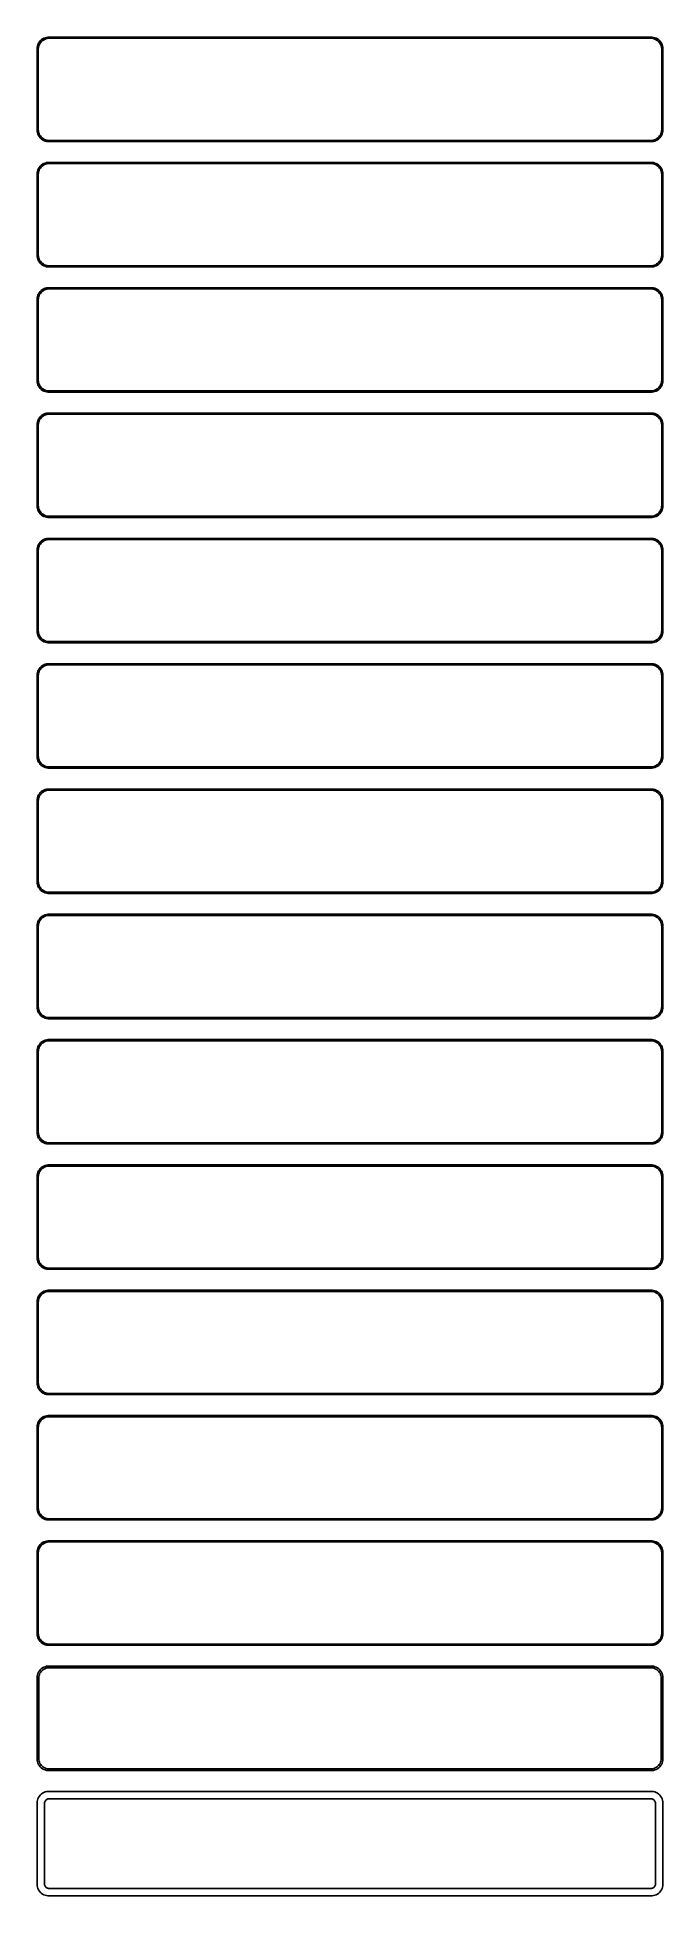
# Model space of a CAD drawing. Header units: metres. Extents: x -135 to 135, y 788 to 1588.
import ezdxf

# ---------------------------------------------------------------- set-up
doc = ezdxf.new("R2010")
doc.units = ezdxf.units.M

msp = doc.modelspace()

# ---------------------------------------------------------------- linework, layer by layer
for p, q in [((-134.045, 1586.44), (-134.382, 1585.91)), ((-133.645, 1586.92), (-134.045, 1586.44)), ((-133.912, 1585.54), (-133.593, 1586.04)), ((-133.187, 1587.35), (-133.645, 1586.92)), ((-133.593, 1586.04), (-133.213, 1586.5)), ((-133.213, 1586.5), (-132.778, 1586.91)), ((-132.679, 1587.72), (-133.187, 1587.35)), ((-132.778, 1586.91), (-132.295, 1587.26)), ((-132.129, 1588.02), (-132.679, 1587.72)), ((-132.295, 1587.26), (-131.772, 1587.55)), ((-131.545, 1588.26), (-132.129, 1588.02)), ((-131.772, 1587.55), (-131.218, 1587.77)), ((-130.937, 1588.41), (-131.545, 1588.26)), ((-131.218, 1587.77), (-130.64, 1587.92)), ((-130.314, 1588.49), (-130.937, 1588.41)), ((-130.64, 1587.92), (-130.048, 1587.99)), ((130.314, 1588.49), (-130.314, 1588.49)), ((-130.048, 1587.99), (130.048, 1587.99)), ((130.048, 1587.99), (130.64, 1587.92)), ((130.937, 1588.41), (130.314, 1588.49)), ((130.64, 1587.92), (131.218, 1587.77)), ((131.545, 1588.26), (130.937, 1588.41)), ((131.218, 1587.77), (131.772, 1587.55)), ((132.129, 1588.02), (131.545, 1588.26)), ((131.772, 1587.55), (132.295, 1587.26)), ((132.679, 1587.72), (132.129, 1588.02)), ((132.295, 1587.26), (132.778, 1586.91)), ((133.187, 1587.35), (132.679, 1587.72)), ((132.778, 1586.91), (133.213, 1586.5)), ((133.645, 1586.92), (133.187, 1587.35)), ((133.213, 1586.5), (133.593, 1586.04)), ((133.593, 1586.04), (133.912, 1585.54)), ((134.045, 1586.44), (133.645, 1586.92)), ((134.382, 1585.91), (134.045, 1586.44)), ((-134.961, 1584.13), (-135, 1583.5)), ((-135, 1583.5), (-135, 1548.5)), ((-134.843, 1584.74), (-134.961, 1584.13)), ((-134.649, 1585.34), (-134.843, 1584.74)), ((-134.382, 1585.91), (-134.649, 1585.34)), ((-134.5, 1583.25), (-134.463, 1583.85)), ((-134.5, 1548.75), (-134.5, 1583.25)), ((-134.463, 1583.85), (-134.351, 1584.43)), ((-134.351, 1584.43), (-134.166, 1585)), ((-134.166, 1585), (-133.912, 1585.54)), ((133.912, 1585.54), (134.166, 1585)), ((134.166, 1585), (134.351, 1584.43)), ((134.351, 1584.43), (134.463, 1583.85)), ((134.649, 1585.34), (134.382, 1585.91)), ((134.463, 1583.85), (134.5, 1583.25)), ((134.5, 1583.25), (134.5, 1548.75)), ((134.843, 1584.74), (134.649, 1585.34)), ((134.961, 1584.13), (134.843, 1584.74)), ((135, 1583.5), (134.961, 1584.13)), ((135, 1548.5), (135, 1583.5)), ((-135, 1548.5), (-134.961, 1547.87)), ((-134.961, 1547.87), (-134.843, 1547.26)), ((-134.843, 1547.26), (-134.649, 1546.66)), ((-134.649, 1546.66), (-134.382, 1546.09)), ((-134.463, 1548.15), (-134.5, 1548.75)), ((-134.351, 1547.57), (-134.463, 1548.15)), ((-134.382, 1546.09), (-134.045, 1545.56)), ((-134.166, 1547), (-134.351, 1547.57)), ((-133.912, 1546.46), (-134.166, 1547)), ((-133.593, 1545.96), (-133.912, 1546.46)), ((-133.213, 1545.5), (-133.593, 1545.96)), ((133.593, 1545.96), (133.213, 1545.5)), ((133.912, 1546.46), (133.593, 1545.96)), ((134.166, 1547), (133.912, 1546.46)), ((134.045, 1545.56), (134.382, 1546.09)), ((134.351, 1547.57), (134.166, 1547)), ((134.463, 1548.15), (134.351, 1547.57)), ((134.382, 1546.09), (134.649, 1546.66)), ((134.5, 1548.75), (134.463, 1548.15)), ((134.649, 1546.66), (134.843, 1547.26)), ((134.843, 1547.26), (134.961, 1547.87)), ((134.961, 1547.87), (135, 1548.5)), ((-134.045, 1545.56), (-133.645, 1545.08)), ((-133.645, 1545.08), (-133.187, 1544.65)), ((-132.778, 1545.09), (-133.213, 1545.5)), ((-133.187, 1544.65), (-132.679, 1544.28)), ((-132.295, 1544.74), (-132.778, 1545.09)), ((-132.679, 1544.28), (-132.129, 1543.98)), ((-131.772, 1544.45), (-132.295, 1544.74)), ((-132.129, 1543.98), (-131.545, 1543.74)), ((-131.218, 1544.23), (-131.772, 1544.45)), ((-131.545, 1543.74), (-130.937, 1543.59)), ((-130.64, 1544.08), (-131.218, 1544.23)), ((-130.937, 1543.59), (-130.314, 1543.51)), ((-130.048, 1544.01), (-130.64, 1544.08)), ((-130.314, 1543.51), (130.314, 1543.51)), ((130.048, 1544.01), (-130.048, 1544.01)), ((130.64, 1544.08), (130.048, 1544.01)), ((130.314, 1543.51), (130.937, 1543.59)), ((131.218, 1544.23), (130.64, 1544.08)), ((130.937, 1543.59), (131.545, 1543.74)), ((131.772, 1544.45), (131.218, 1544.23)), ((131.545, 1543.74), (132.129, 1543.98)), ((132.295, 1544.74), (131.772, 1544.45)), ((132.129, 1543.98), (132.679, 1544.28)), ((132.778, 1545.09), (132.295, 1544.74)), ((132.679, 1544.28), (133.187, 1544.65)), ((133.213, 1545.5), (132.778, 1545.09)), ((133.187, 1544.65), (133.645, 1545.08)), ((133.645, 1545.08), (134.045, 1545.56)), ((-134.961, 1530.13), (-135, 1529.5)), ((-134.843, 1530.74), (-134.961, 1530.13)), ((-134.649, 1531.34), (-134.843, 1530.74)), ((-134.382, 1531.91), (-134.649, 1531.34)), ((-134.463, 1529.85), (-134.351, 1530.43)), ((-134.045, 1532.44), (-134.382, 1531.91)), ((-134.351, 1530.43), (-134.166, 1531)), ((-134.166, 1531), (-133.912, 1531.54)), ((-133.645, 1532.92), (-134.045, 1532.44)), ((-133.912, 1531.54), (-133.593, 1532.04)), ((-133.187, 1533.35), (-133.645, 1532.92)), ((-133.593, 1532.04), (-133.213, 1532.5)), ((-133.213, 1532.5), (-132.778, 1532.91)), ((-132.679, 1533.72), (-133.187, 1533.35)), ((-132.778, 1532.91), (-132.295, 1533.26)), ((-132.129, 1534.02), (-132.679, 1533.72)), ((-132.295, 1533.26), (-131.772, 1533.55)), ((-131.545, 1534.26), (-132.129, 1534.02)), ((-131.772, 1533.55), (-131.218, 1533.77)), ((-130.937, 1534.41), (-131.545, 1534.26)), ((-131.218, 1533.77), (-130.64, 1533.92)), ((-130.314, 1534.49), (-130.937, 1534.41)), ((-130.64, 1533.92), (-130.048, 1533.99)), ((130.314, 1534.49), (-130.314, 1534.49)), ((-130.048, 1533.99), (130.048, 1533.99)), ((130.048, 1533.99), (130.64, 1533.92)), ((130.937, 1534.41), (130.314, 1534.49)), ((130.64, 1533.92), (131.218, 1533.77)), ((131.545, 1534.26), (130.937, 1534.41)), ((131.218, 1533.77), (131.772, 1533.55)), ((132.129, 1534.02), (131.545, 1534.26)), ((131.772, 1533.55), (132.295, 1533.26)), ((132.679, 1533.72), (132.129, 1534.02)), ((132.295, 1533.26), (132.778, 1532.91)), ((133.187, 1533.35), (132.679, 1533.72)), ((132.778, 1532.91), (133.213, 1532.5)), ((133.645, 1532.92), (133.187, 1533.35)), ((133.213, 1532.5), (133.593, 1532.04)), ((133.593, 1532.04), (133.912, 1531.54)), ((134.045, 1532.44), (133.645, 1532.92)), ((133.912, 1531.54), (134.166, 1531)), ((134.382, 1531.91), (134.045, 1532.44)), ((134.166, 1531), (134.351, 1530.43)), ((134.351, 1530.43), (134.463, 1529.85)), ((134.649, 1531.34), (134.382, 1531.91)), ((134.843, 1530.74), (134.649, 1531.34)), ((134.961, 1530.13), (134.843, 1530.74)), ((135, 1529.5), (134.961, 1530.13)), ((-135, 1529.5), (-135, 1494.5)), ((-134.5, 1529.25), (-134.463, 1529.85)), ((-134.5, 1494.75), (-134.5, 1529.25)), ((134.463, 1529.85), (134.5, 1529.25)), ((134.5, 1529.25), (134.5, 1494.75)), ((135, 1494.5), (135, 1529.5)), ((-135, 1494.5), (-134.961, 1493.87)), ((-134.961, 1493.87), (-134.843, 1493.26)), ((-134.843, 1493.26), (-134.649, 1492.66)), ((-134.649, 1492.66), (-134.382, 1492.09)), ((-134.463, 1494.15), (-134.5, 1494.75)), ((-134.351, 1493.57), (-134.463, 1494.15)), ((-134.382, 1492.09), (-134.045, 1491.56)), ((-134.166, 1493), (-134.351, 1493.57)), ((-133.912, 1492.46), (-134.166, 1493)), ((-134.045, 1491.56), (-133.645, 1491.08)), ((-133.593, 1491.96), (-133.912, 1492.46)), ((-133.645, 1491.08), (-133.187, 1490.65)), ((-133.213, 1491.5), (-133.593, 1491.96)), ((-132.778, 1491.09), (-133.213, 1491.5)), ((-133.187, 1490.65), (-132.679, 1490.28)), ((-132.295, 1490.74), (-132.778, 1491.09)), ((-132.679, 1490.28), (-132.129, 1489.98)), ((-131.772, 1490.45), (-132.295, 1490.74)), ((-132.129, 1489.98), (-131.545, 1489.74)), ((-131.218, 1490.23), (-131.772, 1490.45)), ((-130.64, 1490.08), (-131.218, 1490.23)), ((-130.048, 1490.01), (-130.64, 1490.08)), ((130.048, 1490.01), (-130.048, 1490.01)), ((130.64, 1490.08), (130.048, 1490.01)), ((131.218, 1490.23), (130.64, 1490.08)), ((131.772, 1490.45), (131.218, 1490.23)), ((131.545, 1489.74), (132.129, 1489.98)), ((132.295, 1490.74), (131.772, 1490.45)), ((132.129, 1489.98), (132.679, 1490.28)), ((132.778, 1491.09), (132.295, 1490.74)), ((132.679, 1490.28), (133.187, 1490.65)), ((133.213, 1491.5), (132.778, 1491.09)), ((133.187, 1490.65), (133.645, 1491.08)), ((133.593, 1491.96), (133.213, 1491.5)), ((133.912, 1492.46), (133.593, 1491.96)), ((133.645, 1491.08), (134.045, 1491.56)), ((134.166, 1493), (133.912, 1492.46)), ((134.045, 1491.56), (134.382, 1492.09)), ((134.351, 1493.57), (134.166, 1493)), ((134.463, 1494.15), (134.351, 1493.57)), ((134.382, 1492.09), (134.649, 1492.66)), ((134.5, 1494.75), (134.463, 1494.15)), ((134.649, 1492.66), (134.843, 1493.26)), ((134.843, 1493.26), (134.961, 1493.87)), ((134.961, 1493.87), (135, 1494.5)), ((-131.545, 1489.74), (-130.937, 1489.59)), ((-130.937, 1489.59), (-130.314, 1489.51)), ((-130.314, 1489.51), (130.314, 1489.51)), ((130.314, 1489.51), (130.937, 1489.59)), ((130.937, 1489.59), (131.545, 1489.74)), ((-134.961, 1476.13), (-135, 1475.5)), ((-135, 1475.5), (-135, 1440.5)), ((-134.843, 1476.74), (-134.961, 1476.13)), ((-134.649, 1477.34), (-134.843, 1476.74)), ((-134.382, 1477.91), (-134.649, 1477.34)), ((-134.5, 1475.25), (-134.463, 1475.85)), ((-134.5, 1440.75), (-134.5, 1475.25)), ((-134.463, 1475.85), (-134.351, 1476.43)), ((-134.045, 1478.44), (-134.382, 1477.91)), ((-134.351, 1476.43), (-134.166, 1477)), ((-134.166, 1477), (-133.912, 1477.54)), ((-133.645, 1478.92), (-134.045, 1478.44)), ((-133.912, 1477.54), (-133.593, 1478.04)), ((-133.187, 1479.35), (-133.645, 1478.92)), ((-133.593, 1478.04), (-133.213, 1478.5)), ((-133.213, 1478.5), (-132.778, 1478.91)), ((-132.679, 1479.72), (-133.187, 1479.35)), ((-132.778, 1478.91), (-132.295, 1479.26)), ((-132.129, 1480.02), (-132.679, 1479.72)), ((-132.295, 1479.26), (-131.772, 1479.55)), ((-131.545, 1480.26), (-132.129, 1480.02)), ((-131.772, 1479.55), (-131.218, 1479.77)), ((-130.937, 1480.41), (-131.545, 1480.26)), ((-131.218, 1479.77), (-130.64, 1479.92)), ((-130.314, 1480.49), (-130.937, 1480.41)), ((-130.64, 1479.92), (-130.048, 1479.99)), ((130.314, 1480.49), (-130.314, 1480.49)), ((-130.048, 1479.99), (130.048, 1479.99)), ((130.048, 1479.99), (130.64, 1479.92)), ((130.937, 1480.41), (130.314, 1480.49)), ((130.64, 1479.92), (131.218, 1479.77)), ((131.545, 1480.26), (130.937, 1480.41)), ((131.218, 1479.77), (131.772, 1479.55)), ((132.129, 1480.02), (131.545, 1480.26)), ((131.772, 1479.55), (132.295, 1479.26)), ((132.679, 1479.72), (132.129, 1480.02)), ((132.295, 1479.26), (132.778, 1478.91)), ((133.187, 1479.35), (132.679, 1479.72)), ((132.778, 1478.91), (133.213, 1478.5)), ((133.645, 1478.92), (133.187, 1479.35)), ((133.213, 1478.5), (133.593, 1478.04)), ((133.593, 1478.04), (133.912, 1477.54)), ((134.045, 1478.44), (133.645, 1478.92)), ((133.912, 1477.54), (134.166, 1477)), ((134.382, 1477.91), (134.045, 1478.44)), ((134.166, 1477), (134.351, 1476.43)), ((134.351, 1476.43), (134.463, 1475.85)), ((134.649, 1477.34), (134.382, 1477.91)), ((134.463, 1475.85), (134.5, 1475.25)), ((134.5, 1475.25), (134.5, 1440.75)), ((134.843, 1476.74), (134.649, 1477.34)), ((134.961, 1476.13), (134.843, 1476.74)), ((135, 1475.5), (134.961, 1476.13)), ((135, 1440.5), (135, 1475.5)), ((-135, 1440.5), (-134.961, 1439.87)), ((-134.961, 1439.87), (-134.843, 1439.26)), ((-134.843, 1439.26), (-134.649, 1438.66)), ((-134.649, 1438.66), (-134.382, 1438.09)), ((-134.463, 1440.15), (-134.5, 1440.75)), ((-134.351, 1439.57), (-134.463, 1440.15)), ((-134.382, 1438.09), (-134.045, 1437.56)), ((-134.166, 1439), (-134.351, 1439.57)), ((-133.912, 1438.46), (-134.166, 1439)), ((-134.045, 1437.56), (-133.645, 1437.08)), ((-133.593, 1437.96), (-133.912, 1438.46)), ((-133.645, 1437.08), (-133.187, 1436.65)), ((-133.213, 1437.5), (-133.593, 1437.96)), ((-132.778, 1437.09), (-133.213, 1437.5)), ((-133.187, 1436.65), (-132.679, 1436.28)), ((-132.295, 1436.74), (-132.778, 1437.09)), ((-132.679, 1436.28), (-132.129, 1435.98)), ((-131.772, 1436.45), (-132.295, 1436.74)), ((-132.129, 1435.98), (-131.545, 1435.74)), ((-131.218, 1436.23), (-131.772, 1436.45)), ((-131.545, 1435.74), (-130.937, 1435.59)), ((-130.64, 1436.08), (-131.218, 1436.23)), ((-130.937, 1435.59), (-130.314, 1435.51)), ((-130.048, 1436.01), (-130.64, 1436.08)), ((-130.314, 1435.51), (130.314, 1435.51)), ((130.048, 1436.01), (-130.048, 1436.01)), ((130.64, 1436.08), (130.048, 1436.01)), ((130.314, 1435.51), (130.937, 1435.59)), ((131.218, 1436.23), (130.64, 1436.08)), ((130.937, 1435.59), (131.545, 1435.74)), ((131.772, 1436.45), (131.218, 1436.23)), ((131.545, 1435.74), (132.129, 1435.98)), ((132.295, 1436.74), (131.772, 1436.45)), ((132.129, 1435.98), (132.679, 1436.28)), ((132.778, 1437.09), (132.295, 1436.74)), ((132.679, 1436.28), (133.187, 1436.65)), ((133.213, 1437.5), (132.778, 1437.09)), ((133.187, 1436.65), (133.645, 1437.08)), ((133.593, 1437.96), (133.213, 1437.5)), ((133.912, 1438.46), (133.593, 1437.96)), ((133.645, 1437.08), (134.045, 1437.56)), ((134.166, 1439), (133.912, 1438.46)), ((134.045, 1437.56), (134.382, 1438.09)), ((134.351, 1439.57), (134.166, 1439)), ((134.463, 1440.15), (134.351, 1439.57)), ((134.382, 1438.09), (134.649, 1438.66)), ((134.5, 1440.75), (134.463, 1440.15)), ((134.649, 1438.66), (134.843, 1439.26)), ((134.843, 1439.26), (134.961, 1439.87)), ((134.961, 1439.87), (135, 1440.5)), ((-132.129, 1426.02), (-132.679, 1425.72)), ((-131.545, 1426.26), (-132.129, 1426.02)), ((-131.772, 1425.55), (-131.218, 1425.77)), ((-130.937, 1426.41), (-131.545, 1426.26)), ((-131.218, 1425.77), (-130.64, 1425.92)), ((-130.314, 1426.49), (-130.937, 1426.41)), ((-130.64, 1425.92), (-130.048, 1425.99)), ((130.314, 1426.49), (-130.314, 1426.49)), ((-130.048, 1425.99), (130.048, 1425.99)), ((130.048, 1425.99), (130.64, 1425.92)), ((130.937, 1426.41), (130.314, 1426.49)), ((130.64, 1425.92), (131.218, 1425.77)), ((131.545, 1426.26), (130.937, 1426.41)), ((131.218, 1425.77), (131.772, 1425.55)), ((132.129, 1426.02), (131.545, 1426.26)), ((132.679, 1425.72), (132.129, 1426.02)), ((-134.961, 1422.13), (-135, 1421.5)), ((-135, 1421.5), (-135, 1386.5)), ((-134.843, 1422.74), (-134.961, 1422.13)), ((-134.649, 1423.34), (-134.843, 1422.74)), ((-134.382, 1423.91), (-134.649, 1423.34)), ((-134.5, 1421.25), (-134.463, 1421.85)), ((-134.5, 1386.75), (-134.5, 1421.25)), ((-134.463, 1421.85), (-134.351, 1422.43)), ((-134.045, 1424.44), (-134.382, 1423.91)), ((-134.351, 1422.43), (-134.166, 1423)), ((-134.166, 1423), (-133.912, 1423.54)), ((-133.645, 1424.92), (-134.045, 1424.44)), ((-133.912, 1423.54), (-133.593, 1424.04)), ((-133.187, 1425.35), (-133.645, 1424.92)), ((-133.593, 1424.04), (-133.213, 1424.5)), ((-133.213, 1424.5), (-132.778, 1424.91)), ((-132.679, 1425.72), (-133.187, 1425.35)), ((-132.778, 1424.91), (-132.295, 1425.26)), ((-132.295, 1425.26), (-131.772, 1425.55)), ((131.772, 1425.55), (132.295, 1425.26)), ((132.295, 1425.26), (132.778, 1424.91)), ((133.187, 1425.35), (132.679, 1425.72)), ((132.778, 1424.91), (133.213, 1424.5)), ((133.645, 1424.92), (133.187, 1425.35)), ((133.213, 1424.5), (133.593, 1424.04)), ((133.593, 1424.04), (133.912, 1423.54)), ((134.045, 1424.44), (133.645, 1424.92)), ((133.912, 1423.54), (134.166, 1423)), ((134.382, 1423.91), (134.045, 1424.44)), ((134.166, 1423), (134.351, 1422.43)), ((134.351, 1422.43), (134.463, 1421.85)), ((134.649, 1423.34), (134.382, 1423.91)), ((134.463, 1421.85), (134.5, 1421.25)), ((134.5, 1421.25), (134.5, 1386.75)), ((134.843, 1422.74), (134.649, 1423.34)), ((134.961, 1422.13), (134.843, 1422.74)), ((135, 1421.5), (134.961, 1422.13)), ((135, 1386.5), (135, 1421.5)), ((-135, 1386.5), (-134.961, 1385.87)), ((-134.961, 1385.87), (-134.843, 1385.26)), ((-134.463, 1386.15), (-134.5, 1386.75)), ((-134.351, 1385.57), (-134.463, 1386.15)), ((134.463, 1386.15), (134.351, 1385.57)), ((134.5, 1386.75), (134.463, 1386.15)), ((134.843, 1385.26), (134.961, 1385.87)), ((134.961, 1385.87), (135, 1386.5)), ((-134.843, 1385.26), (-134.649, 1384.66)), ((-134.649, 1384.66), (-134.382, 1384.09)), ((-134.382, 1384.09), (-134.045, 1383.56)), ((-134.166, 1385), (-134.351, 1385.57)), ((-133.912, 1384.46), (-134.166, 1385)), ((-134.045, 1383.56), (-133.645, 1383.08)), ((-133.593, 1383.96), (-133.912, 1384.46)), ((-133.645, 1383.08), (-133.187, 1382.65)), ((-133.213, 1383.5), (-133.593, 1383.96)), ((-132.778, 1383.09), (-133.213, 1383.5)), ((-133.187, 1382.65), (-132.679, 1382.28)), ((-132.295, 1382.74), (-132.778, 1383.09)), ((-132.679, 1382.28), (-132.129, 1381.98)), ((-131.772, 1382.45), (-132.295, 1382.74)), ((-132.129, 1381.98), (-131.545, 1381.74)), ((-131.218, 1382.23), (-131.772, 1382.45)), ((-131.545, 1381.74), (-130.937, 1381.59)), ((-130.64, 1382.08), (-131.218, 1382.23)), ((-130.937, 1381.59), (-130.314, 1381.51)), ((-130.048, 1382.01), (-130.64, 1382.08)), ((-130.314, 1381.51), (130.314, 1381.51)), ((130.048, 1382.01), (-130.048, 1382.01)), ((130.64, 1382.08), (130.048, 1382.01)), ((130.314, 1381.51), (130.937, 1381.59)), ((131.218, 1382.23), (130.64, 1382.08)), ((130.937, 1381.59), (131.545, 1381.74)), ((131.772, 1382.45), (131.218, 1382.23)), ((131.545, 1381.74), (132.129, 1381.98)), ((132.295, 1382.74), (131.772, 1382.45)), ((132.129, 1381.98), (132.679, 1382.28)), ((132.778, 1383.09), (132.295, 1382.74)), ((132.679, 1382.28), (133.187, 1382.65)), ((133.213, 1383.5), (132.778, 1383.09)), ((133.187, 1382.65), (133.645, 1383.08)), ((133.593, 1383.96), (133.213, 1383.5)), ((133.912, 1384.46), (133.593, 1383.96)), ((133.645, 1383.08), (134.045, 1383.56)), ((134.166, 1385), (133.912, 1384.46)), ((134.045, 1383.56), (134.382, 1384.09)), ((134.351, 1385.57), (134.166, 1385)), ((134.382, 1384.09), (134.649, 1384.66)), ((134.649, 1384.66), (134.843, 1385.26)), ((-134.382, 1369.91), (-134.649, 1369.34)), ((-134.045, 1370.44), (-134.382, 1369.91)), ((-133.645, 1370.92), (-134.045, 1370.44)), ((-133.912, 1369.54), (-133.593, 1370.04)), ((-133.187, 1371.35), (-133.645, 1370.92)), ((-133.593, 1370.04), (-133.213, 1370.5)), ((-133.213, 1370.5), (-132.778, 1370.91)), ((-132.679, 1371.72), (-133.187, 1371.35)), ((-132.778, 1370.91), (-132.295, 1371.26)), ((-132.129, 1372.02), (-132.679, 1371.72)), ((-132.295, 1371.26), (-131.772, 1371.55)), ((-131.545, 1372.26), (-132.129, 1372.02)), ((-131.772, 1371.55), (-131.218, 1371.77)), ((-130.937, 1372.41), (-131.545, 1372.26)), ((-131.218, 1371.77), (-130.64, 1371.92)), ((-130.314, 1372.49), (-130.937, 1372.41)), ((-130.64, 1371.92), (-130.048, 1371.99)), ((130.314, 1372.49), (-130.314, 1372.49)), ((-130.048, 1371.99), (130.048, 1371.99)), ((130.048, 1371.99), (130.64, 1371.92)), ((130.937, 1372.41), (130.314, 1372.49)), ((130.64, 1371.92), (131.218, 1371.77)), ((131.545, 1372.26), (130.937, 1372.41)), ((131.218, 1371.77), (131.772, 1371.55)), ((132.129, 1372.02), (131.545, 1372.26)), ((131.772, 1371.55), (132.295, 1371.26)), ((132.679, 1371.72), (132.129, 1372.02)), ((132.295, 1371.26), (132.778, 1370.91)), ((133.187, 1371.35), (132.679, 1371.72)), ((132.778, 1370.91), (133.213, 1370.5)), ((133.645, 1370.92), (133.187, 1371.35)), ((133.213, 1370.5), (133.593, 1370.04)), ((133.593, 1370.04), (133.912, 1369.54)), ((134.045, 1370.44), (133.645, 1370.92)), ((134.382, 1369.91), (134.045, 1370.44)), ((134.649, 1369.34), (134.382, 1369.91)), ((-134.961, 1368.13), (-135, 1367.5)), ((-135, 1367.5), (-135, 1332.5)), ((-134.843, 1368.74), (-134.961, 1368.13)), ((-134.649, 1369.34), (-134.843, 1368.74)), ((-134.5, 1367.25), (-134.463, 1367.85)), ((-134.5, 1332.75), (-134.5, 1367.25)), ((-134.463, 1367.85), (-134.351, 1368.43)), ((-134.351, 1368.43), (-134.166, 1369)), ((-134.166, 1369), (-133.912, 1369.54)), ((133.912, 1369.54), (134.166, 1369)), ((134.166, 1369), (134.351, 1368.43)), ((134.351, 1368.43), (134.463, 1367.85)), ((134.463, 1367.85), (134.5, 1367.25)), ((134.5, 1367.25), (134.5, 1332.75)), ((134.843, 1368.74), (134.649, 1369.34)), ((134.961, 1368.13), (134.843, 1368.74)), ((135, 1367.5), (134.961, 1368.13)), ((135, 1332.5), (135, 1367.5)), ((-135, 1332.5), (-134.961, 1331.87)), ((-134.961, 1331.87), (-134.843, 1331.26)), ((-134.843, 1331.26), (-134.649, 1330.66)), ((-134.649, 1330.66), (-134.382, 1330.09)), ((-134.463, 1332.15), (-134.5, 1332.75)), ((-134.351, 1331.57), (-134.463, 1332.15)), ((-134.382, 1330.09), (-134.045, 1329.56)), ((-134.166, 1331), (-134.351, 1331.57)), ((-133.912, 1330.46), (-134.166, 1331)), ((-133.593, 1329.96), (-133.912, 1330.46)), ((-133.213, 1329.5), (-133.593, 1329.96)), ((133.593, 1329.96), (133.213, 1329.5)), ((133.912, 1330.46), (133.593, 1329.96)), ((134.166, 1331), (133.912, 1330.46)), ((134.045, 1329.56), (134.382, 1330.09)), ((134.351, 1331.57), (134.166, 1331)), ((134.463, 1332.15), (134.351, 1331.57)), ((134.382, 1330.09), (134.649, 1330.66)), ((134.5, 1332.75), (134.463, 1332.15)), ((134.649, 1330.66), (134.843, 1331.26)), ((134.843, 1331.26), (134.961, 1331.87)), ((134.961, 1331.87), (135, 1332.5)), ((-134.045, 1329.56), (-133.645, 1329.08)), ((-133.645, 1329.08), (-133.187, 1328.65)), ((-132.778, 1329.09), (-133.213, 1329.5)), ((-133.187, 1328.65), (-132.679, 1328.28)), ((-132.295, 1328.74), (-132.778, 1329.09)), ((-132.679, 1328.28), (-132.129, 1327.98)), ((-131.772, 1328.45), (-132.295, 1328.74)), ((-132.129, 1327.98), (-131.545, 1327.74)), ((-131.218, 1328.23), (-131.772, 1328.45)), ((-131.545, 1327.74), (-130.937, 1327.59)), ((-130.64, 1328.08), (-131.218, 1328.23)), ((-130.937, 1327.59), (-130.314, 1327.51)), ((-130.048, 1328.01), (-130.64, 1328.08)), ((-130.314, 1327.51), (130.314, 1327.51)), ((130.048, 1328.01), (-130.048, 1328.01)), ((130.64, 1328.08), (130.048, 1328.01)), ((130.314, 1327.51), (130.937, 1327.59)), ((131.218, 1328.23), (130.64, 1328.08)), ((130.937, 1327.59), (131.545, 1327.74)), ((131.772, 1328.45), (131.218, 1328.23)), ((131.545, 1327.74), (132.129, 1327.98)), ((132.295, 1328.74), (131.772, 1328.45)), ((132.129, 1327.98), (132.679, 1328.28)), ((132.778, 1329.09), (132.295, 1328.74)), ((132.679, 1328.28), (133.187, 1328.65)), ((133.213, 1329.5), (132.778, 1329.09)), ((133.187, 1328.65), (133.645, 1329.08)), ((133.645, 1329.08), (134.045, 1329.56)), ((-134.961, 1314.13), (-135, 1313.5)), ((-134.843, 1314.74), (-134.961, 1314.13)), ((-134.649, 1315.34), (-134.843, 1314.74)), ((-134.382, 1315.91), (-134.649, 1315.34)), ((-134.5, 1313.25), (-134.463, 1313.85)), ((-134.463, 1313.85), (-134.351, 1314.43)), ((-134.045, 1316.44), (-134.382, 1315.91)), ((-134.351, 1314.43), (-134.166, 1315)), ((-134.166, 1315), (-133.912, 1315.54)), ((-133.645, 1316.92), (-134.045, 1316.44)), ((-133.912, 1315.54), (-133.593, 1316.04)), ((-133.187, 1317.35), (-133.645, 1316.92)), ((-133.593, 1316.04), (-133.213, 1316.5)), ((-133.213, 1316.5), (-132.778, 1316.91)), ((-132.679, 1317.72), (-133.187, 1317.35)), ((-132.778, 1316.91), (-132.295, 1317.26)), ((-132.129, 1318.02), (-132.679, 1317.72)), ((-132.295, 1317.26), (-131.772, 1317.55)), ((-131.545, 1318.26), (-132.129, 1318.02)), ((-131.772, 1317.55), (-131.218, 1317.77)), ((-130.937, 1318.41), (-131.545, 1318.26)), ((-131.218, 1317.77), (-130.64, 1317.92)), ((-130.314, 1318.49), (-130.937, 1318.41)), ((-130.64, 1317.92), (-130.048, 1317.99)), ((130.314, 1318.49), (-130.314, 1318.49)), ((-130.048, 1317.99), (130.048, 1317.99)), ((130.048, 1317.99), (130.64, 1317.92)), ((130.937, 1318.41), (130.314, 1318.49)), ((130.64, 1317.92), (131.218, 1317.77)), ((131.545, 1318.26), (130.937, 1318.41)), ((131.218, 1317.77), (131.772, 1317.55)), ((132.129, 1318.02), (131.545, 1318.26)), ((131.772, 1317.55), (132.295, 1317.26)), ((132.679, 1317.72), (132.129, 1318.02)), ((132.295, 1317.26), (132.778, 1316.91)), ((133.187, 1317.35), (132.679, 1317.72)), ((132.778, 1316.91), (133.213, 1316.5)), ((133.645, 1316.92), (133.187, 1317.35)), ((133.213, 1316.5), (133.593, 1316.04)), ((133.593, 1316.04), (133.912, 1315.54)), ((134.045, 1316.44), (133.645, 1316.92)), ((133.912, 1315.54), (134.166, 1315)), ((134.382, 1315.91), (134.045, 1316.44)), ((134.166, 1315), (134.351, 1314.43)), ((134.351, 1314.43), (134.463, 1313.85)), ((134.649, 1315.34), (134.382, 1315.91)), ((134.463, 1313.85), (134.5, 1313.25)), ((134.843, 1314.74), (134.649, 1315.34)), ((134.961, 1314.13), (134.843, 1314.74)), ((135, 1313.5), (134.961, 1314.13)), ((-135, 1313.5), (-135, 1278.5)), ((-134.5, 1278.75), (-134.5, 1313.25)), ((134.5, 1313.25), (134.5, 1278.75)), ((135, 1278.5), (135, 1313.5)), ((-135, 1278.5), (-134.961, 1277.87)), ((-134.961, 1277.87), (-134.843, 1277.26)), ((-134.843, 1277.26), (-134.649, 1276.66)), ((-134.649, 1276.66), (-134.382, 1276.09)), ((-134.463, 1278.15), (-134.5, 1278.75)), ((-134.351, 1277.57), (-134.463, 1278.15)), ((-134.382, 1276.09), (-134.045, 1275.56)), ((-134.166, 1277), (-134.351, 1277.57)), ((-133.912, 1276.46), (-134.166, 1277)), ((-134.045, 1275.56), (-133.645, 1275.08)), ((-133.593, 1275.96), (-133.912, 1276.46)), ((-133.645, 1275.08), (-133.187, 1274.65)), ((-133.213, 1275.5), (-133.593, 1275.96)), ((-132.778, 1275.09), (-133.213, 1275.5)), ((-133.187, 1274.65), (-132.679, 1274.28)), ((-132.295, 1274.74), (-132.778, 1275.09)), ((-132.679, 1274.28), (-132.129, 1273.98)), ((-131.772, 1274.45), (-132.295, 1274.74)), ((-132.129, 1273.98), (-131.545, 1273.74)), ((-131.218, 1274.23), (-131.772, 1274.45)), ((-131.545, 1273.74), (-130.937, 1273.59)), ((-130.64, 1274.08), (-131.218, 1274.23)), ((-130.937, 1273.59), (-130.314, 1273.51)), ((-130.048, 1274.01), (-130.64, 1274.08)), ((130.048, 1274.01), (-130.048, 1274.01)), ((130.64, 1274.08), (130.048, 1274.01)), ((130.314, 1273.51), (130.937, 1273.59)), ((131.218, 1274.23), (130.64, 1274.08)), ((130.937, 1273.59), (131.545, 1273.74)), ((131.772, 1274.45), (131.218, 1274.23)), ((131.545, 1273.74), (132.129, 1273.98)), ((132.295, 1274.74), (131.772, 1274.45)), ((132.129, 1273.98), (132.679, 1274.28)), ((132.778, 1275.09), (132.295, 1274.74)), ((132.679, 1274.28), (133.187, 1274.65)), ((133.213, 1275.5), (132.778, 1275.09)), ((133.187, 1274.65), (133.645, 1275.08)), ((133.593, 1275.96), (133.213, 1275.5)), ((133.912, 1276.46), (133.593, 1275.96)), ((133.645, 1275.08), (134.045, 1275.56)), ((134.166, 1277), (133.912, 1276.46)), ((134.045, 1275.56), (134.382, 1276.09)), ((134.351, 1277.57), (134.166, 1277)), ((134.463, 1278.15), (134.351, 1277.57)), ((134.382, 1276.09), (134.649, 1276.66)), ((134.5, 1278.75), (134.463, 1278.15)), ((134.649, 1276.66), (134.843, 1277.26)), ((134.843, 1277.26), (134.961, 1277.87)), ((134.961, 1277.87), (135, 1278.5)), ((-130.314, 1273.51), (130.314, 1273.51)), ((-134.961, 1260.13), (-135, 1259.5)), ((-135, 1259.5), (-135, 1224.5)), ((-134.843, 1260.74), (-134.961, 1260.13)), ((-134.649, 1261.34), (-134.843, 1260.74)), ((-134.382, 1261.91), (-134.649, 1261.34)), ((-134.5, 1259.25), (-134.463, 1259.85)), ((-134.5, 1224.75), (-134.5, 1259.25)), ((-134.463, 1259.85), (-134.351, 1260.43)), ((-134.045, 1262.44), (-134.382, 1261.91)), ((-134.351, 1260.43), (-134.166, 1261)), ((-134.166, 1261), (-133.912, 1261.54)), ((-133.645, 1262.92), (-134.045, 1262.44)), ((-133.912, 1261.54), (-133.593, 1262.04)), ((-133.187, 1263.35), (-133.645, 1262.92)), ((-133.593, 1262.04), (-133.213, 1262.5)), ((-133.213, 1262.5), (-132.778, 1262.91)), ((-132.679, 1263.72), (-133.187, 1263.35)), ((-132.778, 1262.91), (-132.295, 1263.26)), ((-132.129, 1264.02), (-132.679, 1263.72)), ((-132.295, 1263.26), (-131.772, 1263.55)), ((-131.545, 1264.26), (-132.129, 1264.02)), ((-131.772, 1263.55), (-131.218, 1263.77)), ((-130.937, 1264.41), (-131.545, 1264.26)), ((-131.218, 1263.77), (-130.64, 1263.92)), ((-130.314, 1264.49), (-130.937, 1264.41)), ((-130.64, 1263.92), (-130.048, 1263.99)), ((130.314, 1264.49), (-130.314, 1264.49)), ((-130.048, 1263.99), (130.048, 1263.99)), ((130.048, 1263.99), (130.64, 1263.92)), ((130.937, 1264.41), (130.314, 1264.49)), ((130.64, 1263.92), (131.218, 1263.77)), ((131.545, 1264.26), (130.937, 1264.41)), ((131.218, 1263.77), (131.772, 1263.55)), ((132.129, 1264.02), (131.545, 1264.26)), ((131.772, 1263.55), (132.295, 1263.26)), ((132.679, 1263.72), (132.129, 1264.02)), ((132.295, 1263.26), (132.778, 1262.91)), ((133.187, 1263.35), (132.679, 1263.72)), ((132.778, 1262.91), (133.213, 1262.5)), ((133.645, 1262.92), (133.187, 1263.35)), ((133.213, 1262.5), (133.593, 1262.04)), ((133.593, 1262.04), (133.912, 1261.54)), ((134.045, 1262.44), (133.645, 1262.92)), ((133.912, 1261.54), (134.166, 1261)), ((134.382, 1261.91), (134.045, 1262.44)), ((134.166, 1261), (134.351, 1260.43)), ((134.351, 1260.43), (134.463, 1259.85)), ((134.649, 1261.34), (134.382, 1261.91)), ((134.463, 1259.85), (134.5, 1259.25)), ((134.5, 1259.25), (134.5, 1224.75)), ((134.843, 1260.74), (134.649, 1261.34)), ((134.961, 1260.13), (134.843, 1260.74)), ((135, 1259.5), (134.961, 1260.13)), ((135, 1224.5), (135, 1259.5)), ((-135, 1224.5), (-134.961, 1223.87)), ((-134.961, 1223.87), (-134.843, 1223.26)), ((-134.843, 1223.26), (-134.649, 1222.66)), ((-134.649, 1222.66), (-134.382, 1222.09)), ((-134.463, 1224.15), (-134.5, 1224.75)), ((-134.351, 1223.57), (-134.463, 1224.15)), ((-134.382, 1222.09), (-134.045, 1221.56)), ((-134.166, 1223), (-134.351, 1223.57)), ((-133.912, 1222.46), (-134.166, 1223)), ((-134.045, 1221.56), (-133.645, 1221.08)), ((-133.593, 1221.96), (-133.912, 1222.46)), ((-133.645, 1221.08), (-133.187, 1220.65)), ((-133.213, 1221.5), (-133.593, 1221.96)), ((-132.778, 1221.09), (-133.213, 1221.5)), ((-133.187, 1220.65), (-132.679, 1220.28)), ((-132.295, 1220.74), (-132.778, 1221.09)), ((-132.679, 1220.28), (-132.129, 1219.98)), ((-131.772, 1220.45), (-132.295, 1220.74)), ((-132.129, 1219.98), (-131.545, 1219.74)), ((-131.218, 1220.23), (-131.772, 1220.45)), ((-131.545, 1219.74), (-130.937, 1219.59)), ((-130.64, 1220.08), (-131.218, 1220.23)), ((-130.937, 1219.59), (-130.314, 1219.51)), ((-130.048, 1220.01), (-130.64, 1220.08)), ((-130.314, 1219.51), (130.314, 1219.51)), ((130.048, 1220.01), (-130.048, 1220.01)), ((130.64, 1220.08), (130.048, 1220.01)), ((130.314, 1219.51), (130.937, 1219.59)), ((131.218, 1220.23), (130.64, 1220.08)), ((130.937, 1219.59), (131.545, 1219.74)), ((131.772, 1220.45), (131.218, 1220.23)), ((131.545, 1219.74), (132.129, 1219.98)), ((132.295, 1220.74), (131.772, 1220.45)), ((132.129, 1219.98), (132.679, 1220.28)), ((132.778, 1221.09), (132.295, 1220.74)), ((132.679, 1220.28), (133.187, 1220.65)), ((133.213, 1221.5), (132.778, 1221.09)), ((133.187, 1220.65), (133.645, 1221.08)), ((133.593, 1221.96), (133.213, 1221.5)), ((133.912, 1222.46), (133.593, 1221.96)), ((133.645, 1221.08), (134.045, 1221.56)), ((134.166, 1223), (133.912, 1222.46)), ((134.045, 1221.56), (134.382, 1222.09)), ((134.351, 1223.57), (134.166, 1223)), ((134.463, 1224.15), (134.351, 1223.57)), ((134.382, 1222.09), (134.649, 1222.66)), ((134.5, 1224.75), (134.463, 1224.15)), ((134.649, 1222.66), (134.843, 1223.26)), ((134.843, 1223.26), (134.961, 1223.87)), ((134.961, 1223.87), (135, 1224.5)), ((-132.679, 1209.72), (-133.187, 1209.35)), ((-132.129, 1210.02), (-132.679, 1209.72)), ((-132.295, 1209.26), (-131.772, 1209.55)), ((-131.545, 1210.26), (-132.129, 1210.02)), ((-131.772, 1209.55), (-131.218, 1209.77)), ((-130.937, 1210.41), (-131.545, 1210.26)), ((-131.218, 1209.77), (-130.64, 1209.92)), ((-130.314, 1210.49), (-130.937, 1210.41)), ((-130.64, 1209.92), (-130.048, 1209.99)), ((130.314, 1210.49), (-130.314, 1210.49)), ((-130.048, 1209.99), (130.048, 1209.99)), ((130.048, 1209.99), (130.64, 1209.92)), ((130.937, 1210.41), (130.314, 1210.49)), ((130.64, 1209.92), (131.218, 1209.77)), ((131.545, 1210.26), (130.937, 1210.41)), ((131.218, 1209.77), (131.772, 1209.55)), ((132.129, 1210.02), (131.545, 1210.26)), ((131.772, 1209.55), (132.295, 1209.26)), ((132.679, 1209.72), (132.129, 1210.02)), ((133.187, 1209.35), (132.679, 1209.72)), ((-134.961, 1206.13), (-135, 1205.5)), ((-135, 1205.5), (-135, 1170.5)), ((-134.843, 1206.74), (-134.961, 1206.13)), ((-134.649, 1207.34), (-134.843, 1206.74)), ((-134.382, 1207.91), (-134.649, 1207.34)), ((-134.5, 1205.25), (-134.463, 1205.85)), ((-134.5, 1170.75), (-134.5, 1205.25)), ((-134.463, 1205.85), (-134.351, 1206.43)), ((-134.045, 1208.44), (-134.382, 1207.91)), ((-134.351, 1206.43), (-134.166, 1207)), ((-134.166, 1207), (-133.912, 1207.54)), ((-133.645, 1208.92), (-134.045, 1208.44)), ((-133.912, 1207.54), (-133.593, 1208.04)), ((-133.187, 1209.35), (-133.645, 1208.92)), ((-133.593, 1208.04), (-133.213, 1208.5)), ((-133.213, 1208.5), (-132.778, 1208.91)), ((-132.778, 1208.91), (-132.295, 1209.26)), ((132.295, 1209.26), (132.778, 1208.91)), ((132.778, 1208.91), (133.213, 1208.5)), ((133.645, 1208.92), (133.187, 1209.35)), ((133.213, 1208.5), (133.593, 1208.04)), ((133.593, 1208.04), (133.912, 1207.54)), ((134.045, 1208.44), (133.645, 1208.92)), ((133.912, 1207.54), (134.166, 1207)), ((134.382, 1207.91), (134.045, 1208.44)), ((134.166, 1207), (134.351, 1206.43)), ((134.351, 1206.43), (134.463, 1205.85)), ((134.649, 1207.34), (134.382, 1207.91)), ((134.463, 1205.85), (134.5, 1205.25)), ((134.5, 1205.25), (134.5, 1170.75)), ((134.843, 1206.74), (134.649, 1207.34)), ((134.961, 1206.13), (134.843, 1206.74)), ((135, 1205.5), (134.961, 1206.13)), ((135, 1170.5), (135, 1205.5)), ((-135, 1170.5), (-134.961, 1169.87)), ((-134.961, 1169.87), (-134.843, 1169.26)), ((-134.463, 1170.15), (-134.5, 1170.75)), ((-134.351, 1169.57), (-134.463, 1170.15)), ((-134.166, 1169), (-134.351, 1169.57)), ((134.351, 1169.57), (134.166, 1169)), ((134.463, 1170.15), (134.351, 1169.57)), ((134.5, 1170.75), (134.463, 1170.15)), ((134.843, 1169.26), (134.961, 1169.87)), ((134.961, 1169.87), (135, 1170.5)), ((-134.843, 1169.26), (-134.649, 1168.66)), ((-134.649, 1168.66), (-134.382, 1168.09)), ((-134.382, 1168.09), (-134.045, 1167.56)), ((-133.912, 1168.46), (-134.166, 1169)), ((-134.045, 1167.56), (-133.645, 1167.08)), ((-133.593, 1167.96), (-133.912, 1168.46)), ((-133.645, 1167.08), (-133.187, 1166.65)), ((-133.213, 1167.5), (-133.593, 1167.96)), ((-132.778, 1167.09), (-133.213, 1167.5)), ((-133.187, 1166.65), (-132.679, 1166.28)), ((-132.295, 1166.74), (-132.778, 1167.09)), ((-132.679, 1166.28), (-132.129, 1165.98)), ((-131.772, 1166.45), (-132.295, 1166.74)), ((-132.129, 1165.98), (-131.545, 1165.74)), ((-131.218, 1166.23), (-131.772, 1166.45)), ((-131.545, 1165.74), (-130.937, 1165.59)), ((-130.64, 1166.08), (-131.218, 1166.23)), ((-130.937, 1165.59), (-130.314, 1165.51)), ((-130.048, 1166.01), (-130.64, 1166.08)), ((-130.314, 1165.51), (130.314, 1165.51)), ((130.048, 1166.01), (-130.048, 1166.01)), ((130.64, 1166.08), (130.048, 1166.01)), ((130.314, 1165.51), (130.937, 1165.59)), ((131.218, 1166.23), (130.64, 1166.08)), ((130.937, 1165.59), (131.545, 1165.74)), ((131.772, 1166.45), (131.218, 1166.23)), ((131.545, 1165.74), (132.129, 1165.98)), ((132.295, 1166.74), (131.772, 1166.45)), ((132.129, 1165.98), (132.679, 1166.28)), ((132.778, 1167.09), (132.295, 1166.74)), ((132.679, 1166.28), (133.187, 1166.65)), ((133.213, 1167.5), (132.778, 1167.09)), ((133.187, 1166.65), (133.645, 1167.08)), ((133.593, 1167.96), (133.213, 1167.5)), ((133.912, 1168.46), (133.593, 1167.96)), ((133.645, 1167.08), (134.045, 1167.56)), ((134.166, 1169), (133.912, 1168.46)), ((134.045, 1167.56), (134.382, 1168.09)), ((134.382, 1168.09), (134.649, 1168.66)), ((134.649, 1168.66), (134.843, 1169.26)), ((-134.382, 1153.91), (-134.649, 1153.34)), ((-134.045, 1154.44), (-134.382, 1153.91)), ((-134.166, 1153), (-133.912, 1153.54)), ((-133.645, 1154.92), (-134.045, 1154.44)), ((-133.912, 1153.54), (-133.593, 1154.04)), ((-133.187, 1155.35), (-133.645, 1154.92)), ((-133.593, 1154.04), (-133.213, 1154.5)), ((-133.213, 1154.5), (-132.778, 1154.91)), ((-132.679, 1155.72), (-133.187, 1155.35)), ((-132.778, 1154.91), (-132.295, 1155.26)), ((-132.129, 1156.02), (-132.679, 1155.72)), ((-132.295, 1155.26), (-131.772, 1155.55)), ((-131.545, 1156.26), (-132.129, 1156.02)), ((-131.772, 1155.55), (-131.218, 1155.77)), ((-130.937, 1156.41), (-131.545, 1156.26)), ((-131.218, 1155.77), (-130.64, 1155.92)), ((-130.314, 1156.49), (-130.937, 1156.41)), ((-130.64, 1155.92), (-130.048, 1155.99)), ((130.314, 1156.49), (-130.314, 1156.49)), ((-130.048, 1155.99), (130.048, 1155.99)), ((130.048, 1155.99), (130.64, 1155.92)), ((130.937, 1156.41), (130.314, 1156.49)), ((130.64, 1155.92), (131.218, 1155.77)), ((131.545, 1156.26), (130.937, 1156.41)), ((131.218, 1155.77), (131.772, 1155.55)), ((132.129, 1156.02), (131.545, 1156.26)), ((131.772, 1155.55), (132.295, 1155.26)), ((132.679, 1155.72), (132.129, 1156.02)), ((132.295, 1155.26), (132.778, 1154.91)), ((133.187, 1155.35), (132.679, 1155.72)), ((132.778, 1154.91), (133.213, 1154.5)), ((133.645, 1154.92), (133.187, 1155.35)), ((133.213, 1154.5), (133.593, 1154.04)), ((133.593, 1154.04), (133.912, 1153.54)), ((134.045, 1154.44), (133.645, 1154.92)), ((133.912, 1153.54), (134.166, 1153)), ((134.382, 1153.91), (134.045, 1154.44)), ((134.649, 1153.34), (134.382, 1153.91)), ((-134.961, 1152.13), (-135, 1151.5)), ((-135, 1151.5), (-135, 1116.5)), ((-134.843, 1152.74), (-134.961, 1152.13)), ((-134.649, 1153.34), (-134.843, 1152.74)), ((-134.5, 1151.25), (-134.463, 1151.85)), ((-134.5, 1116.75), (-134.5, 1151.25)), ((-134.463, 1151.85), (-134.351, 1152.43)), ((-134.351, 1152.43), (-134.166, 1153)), ((134.166, 1153), (134.351, 1152.43)), ((134.351, 1152.43), (134.463, 1151.85)), ((134.463, 1151.85), (134.5, 1151.25)), ((134.5, 1151.25), (134.5, 1116.75)), ((134.843, 1152.74), (134.649, 1153.34)), ((134.961, 1152.13), (134.843, 1152.74)), ((135, 1151.5), (134.961, 1152.13)), ((135, 1116.5), (135, 1151.5)), ((-135, 1116.5), (-134.961, 1115.87)), ((-134.961, 1115.87), (-134.843, 1115.26)), ((-134.843, 1115.26), (-134.649, 1114.66)), ((-134.649, 1114.66), (-134.382, 1114.09)), ((-134.463, 1116.15), (-134.5, 1116.75)), ((-134.351, 1115.57), (-134.463, 1116.15)), ((-134.382, 1114.09), (-134.045, 1113.56)), ((-134.166, 1115), (-134.351, 1115.57)), ((-133.912, 1114.46), (-134.166, 1115)), ((-134.045, 1113.56), (-133.645, 1113.08)), ((-133.593, 1113.96), (-133.912, 1114.46)), ((-133.213, 1113.5), (-133.593, 1113.96)), ((-132.778, 1113.09), (-133.213, 1113.5)), ((133.213, 1113.5), (132.778, 1113.09)), ((133.593, 1113.96), (133.213, 1113.5)), ((133.912, 1114.46), (133.593, 1113.96)), ((133.645, 1113.08), (134.045, 1113.56)), ((134.166, 1115), (133.912, 1114.46)), ((134.045, 1113.56), (134.382, 1114.09)), ((134.351, 1115.57), (134.166, 1115)), ((134.463, 1116.15), (134.351, 1115.57)), ((134.382, 1114.09), (134.649, 1114.66)), ((134.5, 1116.75), (134.463, 1116.15)), ((134.649, 1114.66), (134.843, 1115.26)), ((134.843, 1115.26), (134.961, 1115.87)), ((134.961, 1115.87), (135, 1116.5)), ((-133.645, 1113.08), (-133.187, 1112.65)), ((-133.187, 1112.65), (-132.679, 1112.28)), ((-132.295, 1112.74), (-132.778, 1113.09)), ((-132.679, 1112.28), (-132.129, 1111.98)), ((-131.772, 1112.45), (-132.295, 1112.74)), ((-132.129, 1111.98), (-131.545, 1111.74)), ((-131.218, 1112.23), (-131.772, 1112.45)), ((-131.545, 1111.74), (-130.937, 1111.59)), ((-130.64, 1112.08), (-131.218, 1112.23)), ((-130.937, 1111.59), (-130.314, 1111.51)), ((-130.048, 1112.01), (-130.64, 1112.08)), ((-130.314, 1111.51), (130.314, 1111.51)), ((130.048, 1112.01), (-130.048, 1112.01)), ((130.64, 1112.08), (130.048, 1112.01)), ((130.314, 1111.51), (130.937, 1111.59)), ((131.218, 1112.23), (130.64, 1112.08)), ((130.937, 1111.59), (131.545, 1111.74)), ((131.772, 1112.45), (131.218, 1112.23)), ((131.545, 1111.74), (132.129, 1111.98)), ((132.295, 1112.74), (131.772, 1112.45)), ((132.129, 1111.98), (132.679, 1112.28)), ((132.778, 1113.09), (132.295, 1112.74)), ((132.679, 1112.28), (133.187, 1112.65)), ((133.187, 1112.65), (133.645, 1113.08)), ((-134.961, 1098.13), (-135, 1097.5)), ((-135, 1097.5), (-135, 1062.5)), ((-134.843, 1098.74), (-134.961, 1098.13)), ((-134.649, 1099.34), (-134.843, 1098.74)), ((-134.382, 1099.91), (-134.649, 1099.34)), ((-134.5, 1097.25), (-134.463, 1097.85)), ((-134.463, 1097.85), (-134.351, 1098.43)), ((-134.045, 1100.44), (-134.382, 1099.91)), ((-134.351, 1098.43), (-134.166, 1099)), ((-134.166, 1099), (-133.912, 1099.54)), ((-133.645, 1100.92), (-134.045, 1100.44)), ((-133.912, 1099.54), (-133.593, 1100.04)), ((-133.187, 1101.35), (-133.645, 1100.92)), ((-133.593, 1100.04), (-133.213, 1100.5)), ((-133.213, 1100.5), (-132.778, 1100.91)), ((-132.679, 1101.72), (-133.187, 1101.35)), ((-132.778, 1100.91), (-132.295, 1101.26)), ((-132.129, 1102.02), (-132.679, 1101.72)), ((-132.295, 1101.26), (-131.772, 1101.55)), ((-131.545, 1102.26), (-132.129, 1102.02)), ((-131.772, 1101.55), (-131.218, 1101.77)), ((-130.937, 1102.41), (-131.545, 1102.26)), ((-131.218, 1101.77), (-130.64, 1101.92)), ((-130.314, 1102.49), (-130.937, 1102.41)), ((-130.64, 1101.92), (-130.048, 1101.99)), ((130.314, 1102.49), (-130.314, 1102.49)), ((-130.048, 1101.99), (130.048, 1101.99)), ((130.048, 1101.99), (130.64, 1101.92)), ((130.937, 1102.41), (130.314, 1102.49)), ((130.64, 1101.92), (131.218, 1101.77)), ((131.545, 1102.26), (130.937, 1102.41)), ((131.218, 1101.77), (131.772, 1101.55)), ((132.129, 1102.02), (131.545, 1102.26)), ((131.772, 1101.55), (132.295, 1101.26)), ((132.679, 1101.72), (132.129, 1102.02)), ((132.295, 1101.26), (132.778, 1100.91)), ((133.187, 1101.35), (132.679, 1101.72)), ((132.778, 1100.91), (133.213, 1100.5)), ((133.645, 1100.92), (133.187, 1101.35)), ((133.213, 1100.5), (133.593, 1100.04)), ((133.593, 1100.04), (133.912, 1099.54)), ((134.045, 1100.44), (133.645, 1100.92)), ((133.912, 1099.54), (134.166, 1099)), ((134.382, 1099.91), (134.045, 1100.44)), ((134.166, 1099), (134.351, 1098.43)), ((134.351, 1098.43), (134.463, 1097.85)), ((134.649, 1099.34), (134.382, 1099.91)), ((134.463, 1097.85), (134.5, 1097.25)), ((134.843, 1098.74), (134.649, 1099.34)), ((134.961, 1098.13), (134.843, 1098.74)), ((135, 1097.5), (134.961, 1098.13)), ((135, 1062.5), (135, 1097.5)), ((-134.5, 1062.75), (-134.5, 1097.25)), ((134.5, 1097.25), (134.5, 1062.75)), ((-135, 1062.5), (-134.961, 1061.87)), ((-134.961, 1061.87), (-134.843, 1061.26)), ((-134.843, 1061.26), (-134.649, 1060.66)), ((-134.649, 1060.66), (-134.382, 1060.09)), ((-134.463, 1062.15), (-134.5, 1062.75)), ((-134.351, 1061.57), (-134.463, 1062.15)), ((-134.382, 1060.09), (-134.045, 1059.56)), ((-134.166, 1061), (-134.351, 1061.57)), ((-133.912, 1060.46), (-134.166, 1061)), ((-134.045, 1059.56), (-133.645, 1059.08)), ((-133.593, 1059.96), (-133.912, 1060.46)), ((-133.645, 1059.08), (-133.187, 1058.65)), ((-133.213, 1059.5), (-133.593, 1059.96)), ((-132.778, 1059.09), (-133.213, 1059.5)), ((-133.187, 1058.65), (-132.679, 1058.28)), ((-132.295, 1058.74), (-132.778, 1059.09)), ((-132.679, 1058.28), (-132.129, 1057.98)), ((-131.772, 1058.45), (-132.295, 1058.74)), ((-132.129, 1057.98), (-131.545, 1057.74)), ((-131.218, 1058.23), (-131.772, 1058.45)), ((-131.545, 1057.74), (-130.937, 1057.59)), ((-130.64, 1058.08), (-131.218, 1058.23)), ((-130.937, 1057.59), (-130.314, 1057.51)), ((-130.048, 1058.01), (-130.64, 1058.08)), ((-130.314, 1057.51), (130.314, 1057.51)), ((130.048, 1058.01), (-130.048, 1058.01)), ((130.64, 1058.08), (130.048, 1058.01)), ((130.314, 1057.51), (130.937, 1057.59)), ((131.218, 1058.23), (130.64, 1058.08)), ((130.937, 1057.59), (131.545, 1057.74)), ((131.772, 1058.45), (131.218, 1058.23)), ((131.545, 1057.74), (132.129, 1057.98)), ((132.295, 1058.74), (131.772, 1058.45)), ((132.129, 1057.98), (132.679, 1058.28)), ((132.778, 1059.09), (132.295, 1058.74)), ((132.679, 1058.28), (133.187, 1058.65)), ((133.213, 1059.5), (132.778, 1059.09)), ((133.187, 1058.65), (133.645, 1059.08)), ((133.593, 1059.96), (133.213, 1059.5)), ((133.912, 1060.46), (133.593, 1059.96)), ((133.645, 1059.08), (134.045, 1059.56)), ((134.166, 1061), (133.912, 1060.46)), ((134.045, 1059.56), (134.382, 1060.09)), ((134.351, 1061.57), (134.166, 1061)), ((134.463, 1062.15), (134.351, 1061.57)), ((134.382, 1060.09), (134.649, 1060.66)), ((134.5, 1062.75), (134.463, 1062.15)), ((134.649, 1060.66), (134.843, 1061.26)), ((134.843, 1061.26), (134.961, 1061.87)), ((134.961, 1061.87), (135, 1062.5)), ((-134.961, 1044.13), (-135, 1043.5)), ((-135, 1043.5), (-135, 1008.5)), ((-134.843, 1044.74), (-134.961, 1044.13)), ((-134.649, 1045.34), (-134.843, 1044.74)), ((-134.382, 1045.91), (-134.649, 1045.34)), ((-134.5, 1043.25), (-134.463, 1043.85)), ((-134.5, 1008.75), (-134.5, 1043.25)), ((-134.463, 1043.85), (-134.351, 1044.43)), ((-134.045, 1046.44), (-134.382, 1045.91)), ((-134.351, 1044.43), (-134.166, 1045)), ((-134.166, 1045), (-133.912, 1045.54)), ((-133.645, 1046.92), (-134.045, 1046.44)), ((-133.912, 1045.54), (-133.593, 1046.04)), ((-133.187, 1047.35), (-133.645, 1046.92)), ((-133.593, 1046.04), (-133.213, 1046.5)), ((-133.213, 1046.5), (-132.778, 1046.91)), ((-132.679, 1047.72), (-133.187, 1047.35)), ((-132.778, 1046.91), (-132.295, 1047.26)), ((-132.129, 1048.02), (-132.679, 1047.72)), ((-132.295, 1047.26), (-131.772, 1047.55)), ((-131.545, 1048.26), (-132.129, 1048.02)), ((-131.772, 1047.55), (-131.218, 1047.77)), ((-130.937, 1048.41), (-131.545, 1048.26)), ((-131.218, 1047.77), (-130.64, 1047.92)), ((-130.314, 1048.49), (-130.937, 1048.41)), ((-130.64, 1047.92), (-130.048, 1047.99)), ((130.314, 1048.49), (-130.314, 1048.49)), ((-130.048, 1047.99), (130.048, 1047.99)), ((130.048, 1047.99), (130.64, 1047.92)), ((130.937, 1048.41), (130.314, 1048.49)), ((130.64, 1047.92), (131.218, 1047.77)), ((131.545, 1048.26), (130.937, 1048.41)), ((131.218, 1047.77), (131.772, 1047.55)), ((132.129, 1048.02), (131.545, 1048.26)), ((131.772, 1047.55), (132.295, 1047.26)), ((132.679, 1047.72), (132.129, 1048.02)), ((132.295, 1047.26), (132.778, 1046.91)), ((133.187, 1047.35), (132.679, 1047.72)), ((132.778, 1046.91), (133.213, 1046.5)), ((133.645, 1046.92), (133.187, 1047.35)), ((133.213, 1046.5), (133.593, 1046.04)), ((133.593, 1046.04), (133.912, 1045.54)), ((134.045, 1046.44), (133.645, 1046.92)), ((133.912, 1045.54), (134.166, 1045)), ((134.382, 1045.91), (134.045, 1046.44)), ((134.166, 1045), (134.351, 1044.43)), ((134.351, 1044.43), (134.463, 1043.85)), ((134.649, 1045.34), (134.382, 1045.91)), ((134.463, 1043.85), (134.5, 1043.25)), ((134.5, 1043.25), (134.5, 1008.75)), ((134.843, 1044.74), (134.649, 1045.34)), ((134.961, 1044.13), (134.843, 1044.74)), ((135, 1043.5), (134.961, 1044.13)), ((135, 1008.5), (135, 1043.5)), ((-135, 1008.5), (-134.961, 1007.87)), ((-134.961, 1007.87), (-134.843, 1007.26)), ((-134.843, 1007.26), (-134.649, 1006.66)), ((-134.649, 1006.66), (-134.382, 1006.09)), ((-134.463, 1008.15), (-134.5, 1008.75)), ((-134.351, 1007.57), (-134.463, 1008.15)), ((-134.382, 1006.09), (-134.045, 1005.56)), ((-134.166, 1007), (-134.351, 1007.57)), ((-133.912, 1006.46), (-134.166, 1007)), ((-134.045, 1005.56), (-133.645, 1005.08)), ((-133.593, 1005.96), (-133.912, 1006.46)), ((-133.645, 1005.08), (-133.187, 1004.65)), ((-133.213, 1005.5), (-133.593, 1005.96)), ((-132.778, 1005.09), (-133.213, 1005.5)), ((-133.187, 1004.65), (-132.679, 1004.28)), ((-132.295, 1004.74), (-132.778, 1005.09)), ((-132.679, 1004.28), (-132.129, 1003.98)), ((-131.772, 1004.45), (-132.295, 1004.74)), ((-132.129, 1003.98), (-131.545, 1003.74)), ((-131.218, 1004.23), (-131.772, 1004.45)), ((-131.545, 1003.74), (-130.937, 1003.59)), ((-130.64, 1004.08), (-131.218, 1004.23)), ((-130.937, 1003.59), (-130.314, 1003.51)), ((-130.048, 1004.01), (-130.64, 1004.08)), ((-130.314, 1003.51), (130.314, 1003.51)), ((130.048, 1004.01), (-130.048, 1004.01)), ((130.64, 1004.08), (130.048, 1004.01)), ((130.314, 1003.51), (130.937, 1003.59)), ((131.218, 1004.23), (130.64, 1004.08)), ((130.937, 1003.59), (131.545, 1003.74)), ((131.772, 1004.45), (131.218, 1004.23)), ((131.545, 1003.74), (132.129, 1003.98)), ((132.295, 1004.74), (131.772, 1004.45)), ((132.129, 1003.98), (132.679, 1004.28)), ((132.778, 1005.09), (132.295, 1004.74)), ((132.679, 1004.28), (133.187, 1004.65)), ((133.213, 1005.5), (132.778, 1005.09)), ((133.187, 1004.65), (133.645, 1005.08)), ((133.593, 1005.96), (133.213, 1005.5)), ((133.912, 1006.46), (133.593, 1005.96)), ((133.645, 1005.08), (134.045, 1005.56)), ((134.166, 1007), (133.912, 1006.46)), ((134.045, 1005.56), (134.382, 1006.09)), ((134.351, 1007.57), (134.166, 1007)), ((134.463, 1008.15), (134.351, 1007.57)), ((134.382, 1006.09), (134.649, 1006.66)), ((134.5, 1008.75), (134.463, 1008.15)), ((134.649, 1006.66), (134.843, 1007.26)), ((134.843, 1007.26), (134.961, 1007.87)), ((134.961, 1007.87), (135, 1008.5)), ((-133.187, 993.353), (-133.645, 992.923)), ((-132.679, 993.722), (-133.187, 993.353)), ((-132.778, 992.91), (-132.295, 993.261)), ((-132.129, 994.024), (-132.679, 993.722)), ((-132.295, 993.261), (-131.772, 993.548)), ((-131.545, 994.255), (-132.129, 994.024)), ((-131.772, 993.548), (-131.218, 993.768)), ((-130.937, 994.411), (-131.545, 994.255)), ((-131.218, 993.768), (-130.64, 993.916)), ((-130.314, 994.49), (-130.937, 994.411)), ((-130.64, 993.916), (-130.048, 993.991)), ((130.314, 994.49), (-130.314, 994.49)), ((-130.048, 993.991), (130.048, 993.991)), ((130.048, 993.991), (130.64, 993.916)), ((130.937, 994.411), (130.314, 994.49)), ((130.64, 993.916), (131.218, 993.768)), ((131.545, 994.255), (130.937, 994.411)), ((131.218, 993.768), (131.772, 993.548)), ((132.129, 994.024), (131.545, 994.255)), ((131.772, 993.548), (132.295, 993.261)), ((132.679, 993.722), (132.129, 994.024)), ((132.295, 993.261), (132.778, 992.91)), ((133.187, 993.353), (132.679, 993.722)), ((133.645, 992.923), (133.187, 993.353)), ((-134.961, 990.127), (-135, 989.5)), ((-135, 989.5), (-135, 954.5)), ((-134.843, 990.743), (-134.961, 990.127)), ((-134.649, 991.341), (-134.843, 990.743)), ((-134.382, 991.909), (-134.649, 991.341)), ((-134.5, 989.25), (-134.463, 989.845)), ((-134.5, 954.75), (-134.5, 989.25)), ((-134.463, 989.845), (-134.351, 990.431)), ((-134.045, 992.439), (-134.382, 991.909)), ((-134.351, 990.431), (-134.166, 990.999)), ((-134.166, 990.999), (-133.912, 991.538)), ((-133.645, 992.923), (-134.045, 992.439)), ((-133.912, 991.538), (-133.593, 992.042)), ((-133.593, 992.042), (-133.213, 992.502)), ((-133.213, 992.502), (-132.778, 992.91)), ((132.778, 992.91), (133.213, 992.502)), ((133.213, 992.502), (133.593, 992.042)), ((133.593, 992.042), (133.912, 991.538)), ((134.045, 992.439), (133.645, 992.923)), ((133.912, 991.538), (134.166, 990.999)), ((134.382, 991.909), (134.045, 992.439)), ((134.166, 990.999), (134.351, 990.431)), ((134.351, 990.431), (134.463, 989.845)), ((134.649, 991.341), (134.382, 991.909)), ((134.463, 989.845), (134.5, 989.25)), ((134.5, 989.25), (134.5, 954.75)), ((134.843, 990.743), (134.649, 991.341)), ((134.961, 990.127), (134.843, 990.743)), ((135, 989.5), (134.961, 990.127)), ((135, 954.5), (135, 989.5)), ((-135, 954.5), (-134.961, 953.873)), ((-134.961, 953.873), (-134.843, 953.257)), ((-134.843, 953.257), (-134.649, 952.659)), ((-134.463, 954.155), (-134.5, 954.75)), ((-134.351, 953.569), (-134.463, 954.155)), ((-134.166, 953.001), (-134.351, 953.569)), ((134.351, 953.569), (134.166, 953.001)), ((134.463, 954.155), (134.351, 953.569)), ((134.5, 954.75), (134.463, 954.155)), ((134.649, 952.659), (134.843, 953.257)), ((134.843, 953.257), (134.961, 953.873)), ((134.961, 953.873), (135, 954.5)), ((-134.649, 952.659), (-134.382, 952.091)), ((-134.382, 952.091), (-134.045, 951.561)), ((-133.912, 952.462), (-134.166, 953.001)), ((-134.045, 951.561), (-133.645, 951.077)), ((-133.593, 951.958), (-133.912, 952.462)), ((-133.645, 951.077), (-133.187, 950.647)), ((-133.213, 951.498), (-133.593, 951.958)), ((-132.778, 951.09), (-133.213, 951.498)), ((-133.187, 950.647), (-132.679, 950.278)), ((-132.295, 950.739), (-132.778, 951.09)), ((-132.679, 950.278), (-132.129, 949.976)), ((-131.772, 950.452), (-132.295, 950.739)), ((-132.129, 949.976), (-131.545, 949.745)), ((-131.218, 950.232), (-131.772, 950.452)), ((-131.545, 949.745), (-130.937, 949.589)), ((-130.64, 950.084), (-131.218, 950.232)), ((-130.937, 949.589), (-130.314, 949.51)), ((-130.048, 950.009), (-130.64, 950.084)), ((-130.314, 949.51), (130.314, 949.51)), ((130.048, 950.009), (-130.048, 950.009)), ((130.64, 950.084), (130.048, 950.009)), ((130.314, 949.51), (130.937, 949.589)), ((131.218, 950.232), (130.64, 950.084)), ((130.937, 949.589), (131.545, 949.745)), ((131.772, 950.452), (131.218, 950.232)), ((131.545, 949.745), (132.129, 949.976)), ((132.295, 950.739), (131.772, 950.452)), ((132.129, 949.976), (132.679, 950.278)), ((132.778, 951.09), (132.295, 950.739)), ((132.679, 950.278), (133.187, 950.647)), ((133.213, 951.498), (132.778, 951.09)), ((133.187, 950.647), (133.645, 951.077)), ((133.593, 951.958), (133.213, 951.498)), ((133.912, 952.462), (133.593, 951.958)), ((133.645, 951.077), (134.045, 951.561)), ((134.166, 953.001), (133.912, 952.462)), ((134.045, 951.561), (134.382, 952.091)), ((134.382, 952.091), (134.649, 952.659)), ((-134.649, 937.341), (-134.843, 936.743)), ((-134.382, 937.909), (-134.649, 937.341)), ((-134.045, 938.439), (-134.382, 937.909)), ((-134.166, 936.999), (-133.912, 937.538)), ((-133.645, 938.923), (-134.045, 938.439)), ((-133.912, 937.538), (-133.593, 938.042)), ((-133.187, 939.353), (-133.645, 938.923)), ((-133.593, 938.042), (-133.213, 938.502)), ((-133.213, 938.502), (-132.778, 938.91)), ((-132.679, 939.722), (-133.187, 939.353)), ((-132.778, 938.91), (-132.295, 939.261)), ((-132.129, 940.024), (-132.679, 939.722)), ((-132.295, 939.261), (-131.772, 939.548)), ((-131.545, 940.255), (-132.129, 940.024)), ((-131.772, 939.548), (-131.218, 939.768)), ((-130.937, 940.411), (-131.545, 940.255)), ((-131.218, 939.768), (-130.64, 939.916)), ((-130.314, 940.49), (-130.937, 940.411)), ((-130.64, 939.916), (-130.048, 939.991)), ((130.314, 940.49), (-130.314, 940.49)), ((-130.048, 939.991), (130.048, 939.991)), ((130.048, 939.991), (130.64, 939.916)), ((130.937, 940.411), (130.314, 940.49)), ((130.64, 939.916), (131.218, 939.768)), ((131.545, 940.255), (130.937, 940.411)), ((131.218, 939.768), (131.772, 939.548)), ((132.129, 940.024), (131.545, 940.255)), ((131.772, 939.548), (132.295, 939.261)), ((132.679, 939.722), (132.129, 940.024)), ((132.295, 939.261), (132.778, 938.91)), ((133.187, 939.353), (132.679, 939.722)), ((132.778, 938.91), (133.213, 938.502)), ((133.645, 938.923), (133.187, 939.353)), ((133.213, 938.502), (133.593, 938.042)), ((133.593, 938.042), (133.912, 937.538)), ((134.045, 938.439), (133.645, 938.923)), ((133.912, 937.538), (134.166, 936.999)), ((134.382, 937.909), (134.045, 938.439)), ((134.649, 937.341), (134.382, 937.909)), ((134.843, 936.743), (134.649, 937.341)), ((-134.961, 936.127), (-135, 935.5)), ((-135, 935.5), (-135, 900.5)), ((-134.843, 936.743), (-134.961, 936.127)), ((-134.5, 935.25), (-134.463, 935.845)), ((-134.5, 900.75), (-134.5, 935.25)), ((-134.463, 935.845), (-134.351, 936.431)), ((-134.351, 936.431), (-134.166, 936.999)), ((134.166, 936.999), (134.351, 936.431)), ((134.351, 936.431), (134.463, 935.845)), ((134.463, 935.845), (134.5, 935.25)), ((134.5, 935.25), (134.5, 900.75)), ((134.961, 936.127), (134.843, 936.743)), ((135, 935.5), (134.961, 936.127)), ((135, 900.5), (135, 935.5)), ((-135, 900.5), (-134.961, 899.873)), ((-134.961, 899.873), (-134.843, 899.257)), ((-134.843, 899.257), (-134.649, 898.659)), ((-134.649, 898.659), (-134.382, 898.091)), ((-134.463, 900.155), (-134.5, 900.75)), ((-134.351, 899.569), (-134.463, 900.155)), ((-134.382, 898.091), (-134.045, 897.561)), ((-134.166, 899.001), (-134.351, 899.569)), ((-133.912, 898.462), (-134.166, 899.001)), ((-134.045, 897.561), (-133.645, 897.077)), ((-133.593, 897.958), (-133.912, 898.462)), ((-133.213, 897.498), (-133.593, 897.958)), ((-132.778, 897.09), (-133.213, 897.498)), ((133.213, 897.498), (132.778, 897.09)), ((133.593, 897.958), (133.213, 897.498)), ((133.912, 898.462), (133.593, 897.958)), ((133.645, 897.077), (134.045, 897.561)), ((134.166, 899.001), (133.912, 898.462)), ((134.045, 897.561), (134.382, 898.091)), ((134.351, 899.569), (134.166, 899.001)), ((134.463, 900.155), (134.351, 899.569)), ((134.382, 898.091), (134.649, 898.659)), ((134.5, 900.75), (134.463, 900.155)), ((134.649, 898.659), (134.843, 899.257)), ((134.843, 899.257), (134.961, 899.873)), ((134.961, 899.873), (135, 900.5)), ((-133.645, 897.077), (-133.187, 896.647)), ((-133.187, 896.647), (-132.679, 896.278)), ((-132.295, 896.739), (-132.778, 897.09)), ((-132.679, 896.278), (-132.129, 895.976)), ((-131.772, 896.452), (-132.295, 896.739)), ((-132.129, 895.976), (-131.545, 895.745)), ((-131.218, 896.232), (-131.772, 896.452)), ((-131.545, 895.745), (-130.937, 895.589)), ((-130.64, 896.084), (-131.218, 896.232)), ((-130.937, 895.589), (-130.314, 895.51)), ((-130.048, 896.009), (-130.64, 896.084)), ((-130.314, 895.51), (130.314, 895.51)), ((130.048, 896.009), (-130.048, 896.009)), ((130.64, 896.084), (130.048, 896.009)), ((130.314, 895.51), (130.937, 895.589)), ((131.218, 896.232), (130.64, 896.084)), ((130.937, 895.589), (131.545, 895.745)), ((131.772, 896.452), (131.218, 896.232)), ((131.545, 895.745), (132.129, 895.976)), ((132.295, 896.739), (131.772, 896.452)), ((132.129, 895.976), (132.679, 896.278)), ((132.778, 897.09), (132.295, 896.739)), ((132.679, 896.278), (133.187, 896.647)), ((133.187, 896.647), (133.645, 897.077)), ((-134.961, 882.127), (-135, 881.5)), ((-135, 881.5), (-135, 846.5)), ((-134.843, 882.743), (-134.961, 882.127)), ((-134.649, 883.341), (-134.843, 882.743)), ((-134.382, 883.909), (-134.649, 883.341)), ((-134.045, 884.439), (-134.382, 883.909)), ((-134.328, 881.25), (-134.292, 881.824)), ((-134.328, 846.75), (-134.328, 881.25)), ((-134.292, 881.824), (-134.185, 882.389)), ((-134.185, 882.389), (-134.007, 882.935)), ((-133.645, 884.923), (-134.045, 884.439)), ((-134.007, 882.935), (-133.762, 883.456)), ((-133.762, 883.456), (-133.454, 883.941)), ((-133.187, 885.353), (-133.645, 884.923)), ((-133.454, 883.941), (-133.088, 884.384)), ((-132.679, 885.722), (-133.187, 885.353)), ((-133.088, 884.384), (-132.668, 884.778)), ((-132.129, 886.024), (-132.679, 885.722)), ((-132.668, 884.778), (-132.203, 885.116)), ((-132.203, 885.116), (-131.699, 885.393)), ((-131.545, 886.255), (-132.129, 886.024)), ((-131.699, 885.393), (-131.165, 885.604)), ((-130.937, 886.411), (-131.545, 886.255)), ((-131.165, 885.604), (-130.608, 885.747)), ((-130.314, 886.49), (-130.937, 886.411)), ((-130.608, 885.747), (-130.037, 885.819)), ((130.314, 886.49), (-130.314, 886.49)), ((-130.037, 885.819), (130.037, 885.819)), ((130.037, 885.819), (130.608, 885.747)), ((130.937, 886.411), (130.314, 886.49)), ((130.608, 885.747), (131.165, 885.604)), ((131.545, 886.255), (130.937, 886.411)), ((131.165, 885.604), (131.699, 885.393)), ((132.129, 886.024), (131.545, 886.255)), ((131.699, 885.393), (132.203, 885.116)), ((132.679, 885.722), (132.129, 886.024)), ((132.203, 885.116), (132.668, 884.778)), ((132.668, 884.778), (133.088, 884.384)), ((133.187, 885.353), (132.679, 885.722)), ((133.088, 884.384), (133.454, 883.941)), ((133.645, 884.923), (133.187, 885.353)), ((133.454, 883.941), (133.762, 883.456)), ((134.045, 884.439), (133.645, 884.923)), ((133.762, 883.456), (134.007, 882.935)), ((134.007, 882.935), (134.185, 882.389)), ((134.382, 883.909), (134.045, 884.439)), ((134.185, 882.389), (134.292, 881.824)), ((134.292, 881.824), (134.328, 881.25)), ((134.328, 881.25), (134.328, 846.75)), ((134.649, 883.341), (134.382, 883.909)), ((134.843, 882.743), (134.649, 883.341)), ((134.961, 882.127), (134.843, 882.743)), ((135, 881.5), (134.961, 882.127)), ((135, 846.5), (135, 881.5)), ((-135, 846.5), (-134.961, 845.873)), ((-134.961, 845.873), (-134.843, 845.257)), ((-134.843, 845.257), (-134.649, 844.659)), ((-134.649, 844.659), (-134.382, 844.091)), ((-134.382, 844.091), (-134.045, 843.561)), ((-134.292, 846.176), (-134.328, 846.75)), ((-134.185, 845.611), (-134.292, 846.176)), ((-134.007, 845.065), (-134.185, 845.611)), ((-134.045, 843.561), (-133.645, 843.077)), ((-133.762, 844.544), (-134.007, 845.065)), ((-133.454, 844.059), (-133.762, 844.544)), ((-133.645, 843.077), (-133.187, 842.647)), ((-133.088, 843.616), (-133.454, 844.059)), ((-133.187, 842.647), (-132.679, 842.278)), ((-132.668, 843.222), (-133.088, 843.616)), ((-132.679, 842.278), (-132.129, 841.976)), ((-132.203, 842.884), (-132.668, 843.222)), ((-131.699, 842.607), (-132.203, 842.884)), ((-132.129, 841.976), (-131.545, 841.745)), ((-131.165, 842.396), (-131.699, 842.607)), ((-131.545, 841.745), (-130.937, 841.589)), ((-130.608, 842.253), (-131.165, 842.396)), ((-130.937, 841.589), (-130.314, 841.51)), ((-130.037, 842.181), (-130.608, 842.253)), ((-130.314, 841.51), (130.314, 841.51)), ((130.037, 842.181), (-130.037, 842.181)), ((130.608, 842.253), (130.037, 842.181)), ((130.314, 841.51), (130.937, 841.589)), ((131.165, 842.396), (130.608, 842.253)), ((130.937, 841.589), (131.545, 841.745)), ((131.699, 842.607), (131.165, 842.396)), ((131.545, 841.745), (132.129, 841.976)), ((132.203, 842.884), (131.699, 842.607)), ((132.129, 841.976), (132.679, 842.278)), ((132.668, 843.222), (132.203, 842.884)), ((133.088, 843.616), (132.668, 843.222)), ((132.679, 842.278), (133.187, 842.647)), ((133.454, 844.059), (133.088, 843.616)), ((133.187, 842.647), (133.645, 843.077)), ((133.762, 844.544), (133.454, 844.059)), ((133.645, 843.077), (134.045, 843.561)), ((134.007, 845.065), (133.762, 844.544)), ((134.185, 845.611), (134.007, 845.065)), ((134.045, 843.561), (134.382, 844.091)), ((134.292, 846.176), (134.185, 845.611)), ((134.328, 846.75), (134.292, 846.176)), ((134.382, 844.091), (134.649, 844.659)), ((134.649, 844.659), (134.843, 845.257)), ((134.843, 845.257), (134.961, 845.873)), ((134.961, 845.873), (135, 846.5)), ((-134.961, 828.127), (-135, 827.5)), ((-135, 827.5), (-135, 792.5)), ((-134.843, 828.743), (-134.961, 828.127)), ((-134.649, 829.341), (-134.843, 828.743)), ((-134.382, 829.909), (-134.649, 829.341)), ((-134.045, 830.439), (-134.382, 829.909)), ((-133.645, 830.923), (-134.045, 830.439)), ((-133.187, 831.353), (-133.645, 830.923)), ((-132.679, 831.722), (-133.187, 831.353)), ((-132.129, 832.024), (-132.679, 831.722)), ((-131.545, 832.255), (-132.129, 832.024)), ((-131.86, 827.25), (-131.843, 827.514)), ((-131.86, 792.75), (-131.86, 827.25)), ((-131.843, 827.514), (-131.793, 827.775)), ((-131.793, 827.775), (-131.711, 828.027)), ((-131.711, 828.027), (-131.599, 828.266)), ((-131.599, 828.266), (-131.457, 828.49)), ((-130.937, 832.411), (-131.545, 832.255)), ((-131.457, 828.49), (-131.288, 828.694)), ((-131.288, 828.694), (-131.095, 828.875)), ((-131.095, 828.875), (-130.88, 829.031)), ((-130.314, 832.49), (-130.937, 832.411)), ((-130.88, 829.031), (-130.648, 829.159)), ((-130.648, 829.159), (-130.402, 829.256)), ((-130.402, 829.256), (-130.145, 829.322)), ((130.314, 832.49), (-130.314, 832.49)), ((-130.145, 829.322), (-129.882, 829.355)), ((-129.882, 829.355), (129.882, 829.355)), ((129.882, 829.355), (130.145, 829.322)), ((130.145, 829.322), (130.402, 829.256)), ((130.937, 832.411), (130.314, 832.49)), ((130.402, 829.256), (130.648, 829.159)), ((130.648, 829.159), (130.88, 829.031)), ((130.88, 829.031), (131.095, 828.875)), ((131.545, 832.255), (130.937, 832.411)), ((131.095, 828.875), (131.288, 828.694)), ((131.288, 828.694), (131.457, 828.49)), ((131.457, 828.49), (131.599, 828.266)), ((132.129, 832.024), (131.545, 832.255)), ((131.599, 828.266), (131.711, 828.027)), ((131.711, 828.027), (131.793, 827.775)), ((131.793, 827.775), (131.843, 827.514)), ((131.843, 827.514), (131.86, 827.25)), ((131.86, 827.25), (131.86, 792.75)), ((132.679, 831.722), (132.129, 832.024)), ((133.187, 831.353), (132.679, 831.722)), ((133.645, 830.923), (133.187, 831.353)), ((134.045, 830.439), (133.645, 830.923)), ((134.382, 829.909), (134.045, 830.439)), ((134.649, 829.341), (134.382, 829.909)), ((134.843, 828.743), (134.649, 829.341)), ((134.961, 828.127), (134.843, 828.743)), ((135, 827.5), (134.961, 828.127)), ((135, 792.5), (135, 827.5)), ((-135, 792.5), (-134.961, 791.873)), ((-134.961, 791.873), (-134.843, 791.257)), ((-134.843, 791.257), (-134.649, 790.659)), ((-134.649, 790.659), (-134.382, 790.091)), ((-134.382, 790.091), (-134.045, 789.561)), ((-134.045, 789.561), (-133.645, 789.077)), ((-133.645, 789.077), (-133.187, 788.647)), ((-133.187, 788.647), (-132.679, 788.278)), ((-132.679, 788.278), (-132.129, 787.976)), ((-132.129, 787.976), (-131.545, 787.745)), ((-131.843, 792.486), (-131.86, 792.75)), ((-131.793, 792.225), (-131.843, 792.486)), ((-131.711, 791.973), (-131.793, 792.225)), ((-131.599, 791.734), (-131.711, 791.973)), ((-131.457, 791.51), (-131.599, 791.734)), ((-131.545, 787.745), (-130.937, 787.589)), ((-131.288, 791.306), (-131.457, 791.51)), ((-131.095, 791.125), (-131.288, 791.306)), ((-130.88, 790.969), (-131.095, 791.125)), ((-130.937, 787.589), (-130.314, 787.51)), ((-130.648, 790.841), (-130.88, 790.969)), ((-130.402, 790.744), (-130.648, 790.841)), ((-130.145, 790.678), (-130.402, 790.744)), ((-130.314, 787.51), (130.314, 787.51)), ((-129.882, 790.645), (-130.145, 790.678)), ((129.882, 790.645), (-129.882, 790.645)), ((130.145, 790.678), (129.882, 790.645)), ((130.402, 790.744), (130.145, 790.678)), ((130.314, 787.51), (130.937, 787.589)), ((130.648, 790.841), (130.402, 790.744)), ((130.88, 790.969), (130.648, 790.841)), ((131.095, 791.125), (130.88, 790.969)), ((130.937, 787.589), (131.545, 787.745)), ((131.288, 791.306), (131.095, 791.125)), ((131.457, 791.51), (131.288, 791.306)), ((131.599, 791.734), (131.457, 791.51)), ((131.545, 787.745), (132.129, 787.976)), ((131.711, 791.973), (131.599, 791.734)), ((131.793, 792.225), (131.711, 791.973)), ((131.843, 792.486), (131.793, 792.225)), ((131.86, 792.75), (131.843, 792.486)), ((132.129, 787.976), (132.679, 788.278)), ((132.679, 788.278), (133.187, 788.647)), ((133.187, 788.647), (133.645, 789.077)), ((133.645, 789.077), (134.045, 789.561)), ((134.045, 789.561), (134.382, 790.091)), ((134.382, 790.091), (134.649, 790.659)), ((134.649, 790.659), (134.843, 791.257)), ((134.843, 791.257), (134.961, 791.873)), ((134.961, 791.873), (135, 792.5))]:
    msp.add_line(p, q)

doc.saveas('drawing.dxf')
